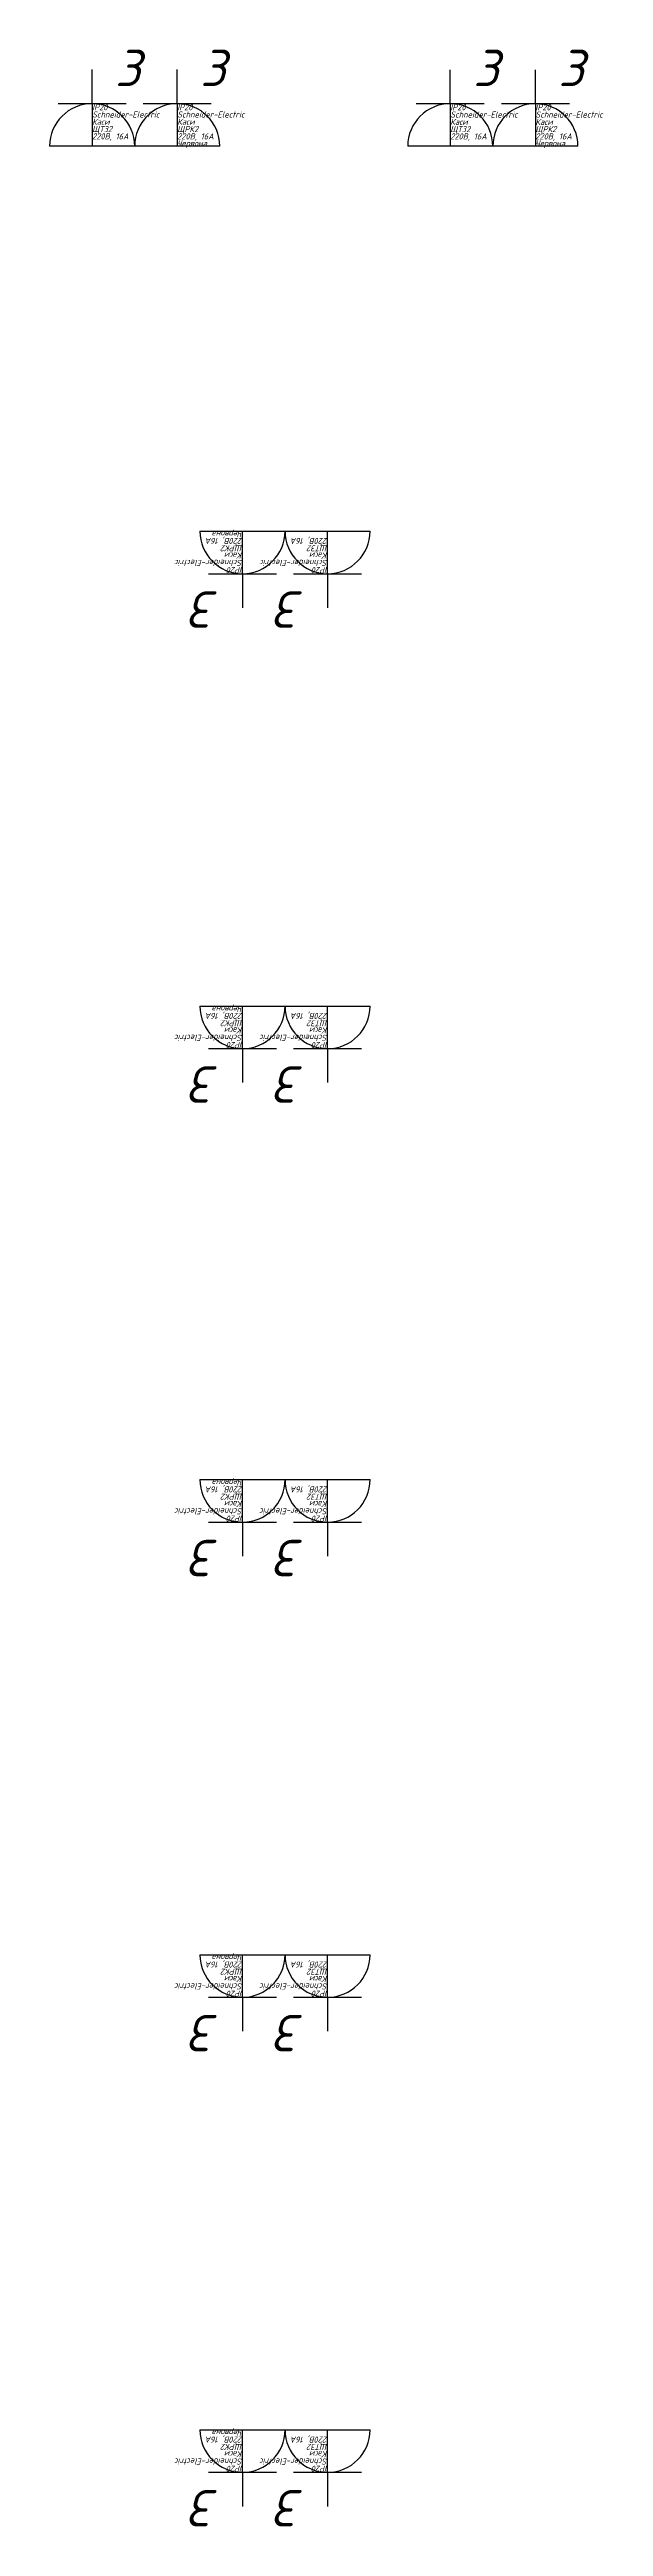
# Model space of a CAD drawing. Header units: millimetres. Extents: x -164867 to 807677, y -316775 to 513985.
# Drawn here: x 213344 to 215622, y -189786 to -179595 of the extents above; entities that cross this region are included whole.
import ezdxf
from ezdxf.enums import TextEntityAlignment as Align

# ---------------------------------------------------------------- set-up
doc = ezdxf.new("R2010")
doc.units = ezdxf.units.MM
doc.layers.add('E_Hidden atributes', color=2, linetype='Continuous', plot=False)
doc.layers.add('E_Обладнання', color=84, linetype='Continuous', lineweight=35)
doc.styles.add('GOST 2.304', font='isocpeui.ttf')
doc.styles.add('orientation to layout', font='isocpeui.ttf')

# ---------------------------------------------------------------- blocks, each defined once
blk = doc.blocks.new('*U506')
at = {"color": 0, "linetype": 'Continuous', "lineweight": 30}
for p, q in [((0, 275), (0, 415)), ((0, 275), (0, 415)), ((0, 275), (0, 415)), ((140, 275), (-140, 275)), ((0, 275), (0, 100)), ((175, 100), (-175, 100))]:
    blk.add_line(p, q, dxfattribs=at)
blk.add_arc((0, 100), 175, 0, 180, dxfattribs=at)
at = {"color": 0, "style": 'orientation to layout'}
blk.add_attdef('AMOUNT', text='', height=150, dxfattribs=at).set_placement((147, 422), align=Align.MIDDLE_CENTER)
at = {"layer": 'E_Hidden atributes', "style": 'GOST 2.304'}
for tag, p in [('IP', (0, 248)), ('INSTALATION', (0, 188)), ('VENDOR', (0, 218)), ('LOCATION', (0, 158)), ('COLOR', (0, 100)), ('VOLTAGE_CURRENT', (0, 128))]:
    blk.add_attdef(tag, p, '', height=25, dxfattribs=at)

msp = doc.modelspace()

# ---------------------------------------------------------------- block references
at = {"layer": 'E_Обладнання'}
for p in [(213519.39, -180092.53), (214992.43, -180092.75)]:
    msp.add_blockref('*U506', p, dxfattribs=at).add_auto_attribs({'AMOUNT': '3', 'INSTALATION': 'Каси', 'IP': 'IP20', 'VENDOR': 'Schneider-Electric', 'LOCATION': 'ЩТЗ2', 'VOLTAGE_CURRENT': '220В, 16А'})
at = {"layer": 'E_Обладнання', "color": 1}
for p in [(213869.39, -180092.53), (215342.43, -180092.75)]:
    msp.add_blockref('*U506', p, dxfattribs=at).add_auto_attribs({'AMOUNT': '3', 'INSTALATION': 'Каси', 'IP': 'IP20', 'VENDOR': 'Schneider-Electric', 'LOCATION': 'ЩРК2', 'VOLTAGE_CURRENT': '220В, 16А', 'COLOR': 'Червона'})
at = {"layer": 'E_Обладнання', "color": 1, "rotation": 180}
for p in [(214137.71, -181476.44), (214137.71, -183430.63), (214137.71, -185378.99), (214137.71, -187333.8), (214137.71, -189288.62)]:
    msp.add_blockref('*U506', p, dxfattribs=at).add_auto_attribs({'AMOUNT': '3', 'INSTALATION': 'Каси', 'IP': 'IP20', 'VENDOR': 'Schneider-Electric', 'LOCATION': 'ЩРК2', 'VOLTAGE_CURRENT': '220В, 16А', 'COLOR': 'Червона'})
at = {"layer": 'E_Обладнання', "rotation": 180}
for p in [(214487.71, -181476.44), (214487.71, -183430.63), (214487.71, -185378.99), (214487.71, -187333.8), (214487.71, -189288.62)]:
    msp.add_blockref('*U506', p, dxfattribs=at).add_auto_attribs({'AMOUNT': '3', 'INSTALATION': 'Каси', 'IP': 'IP20', 'VENDOR': 'Schneider-Electric', 'LOCATION': 'ЩТЗ2', 'VOLTAGE_CURRENT': '220В, 16А'})

doc.saveas('drawing.dxf')
